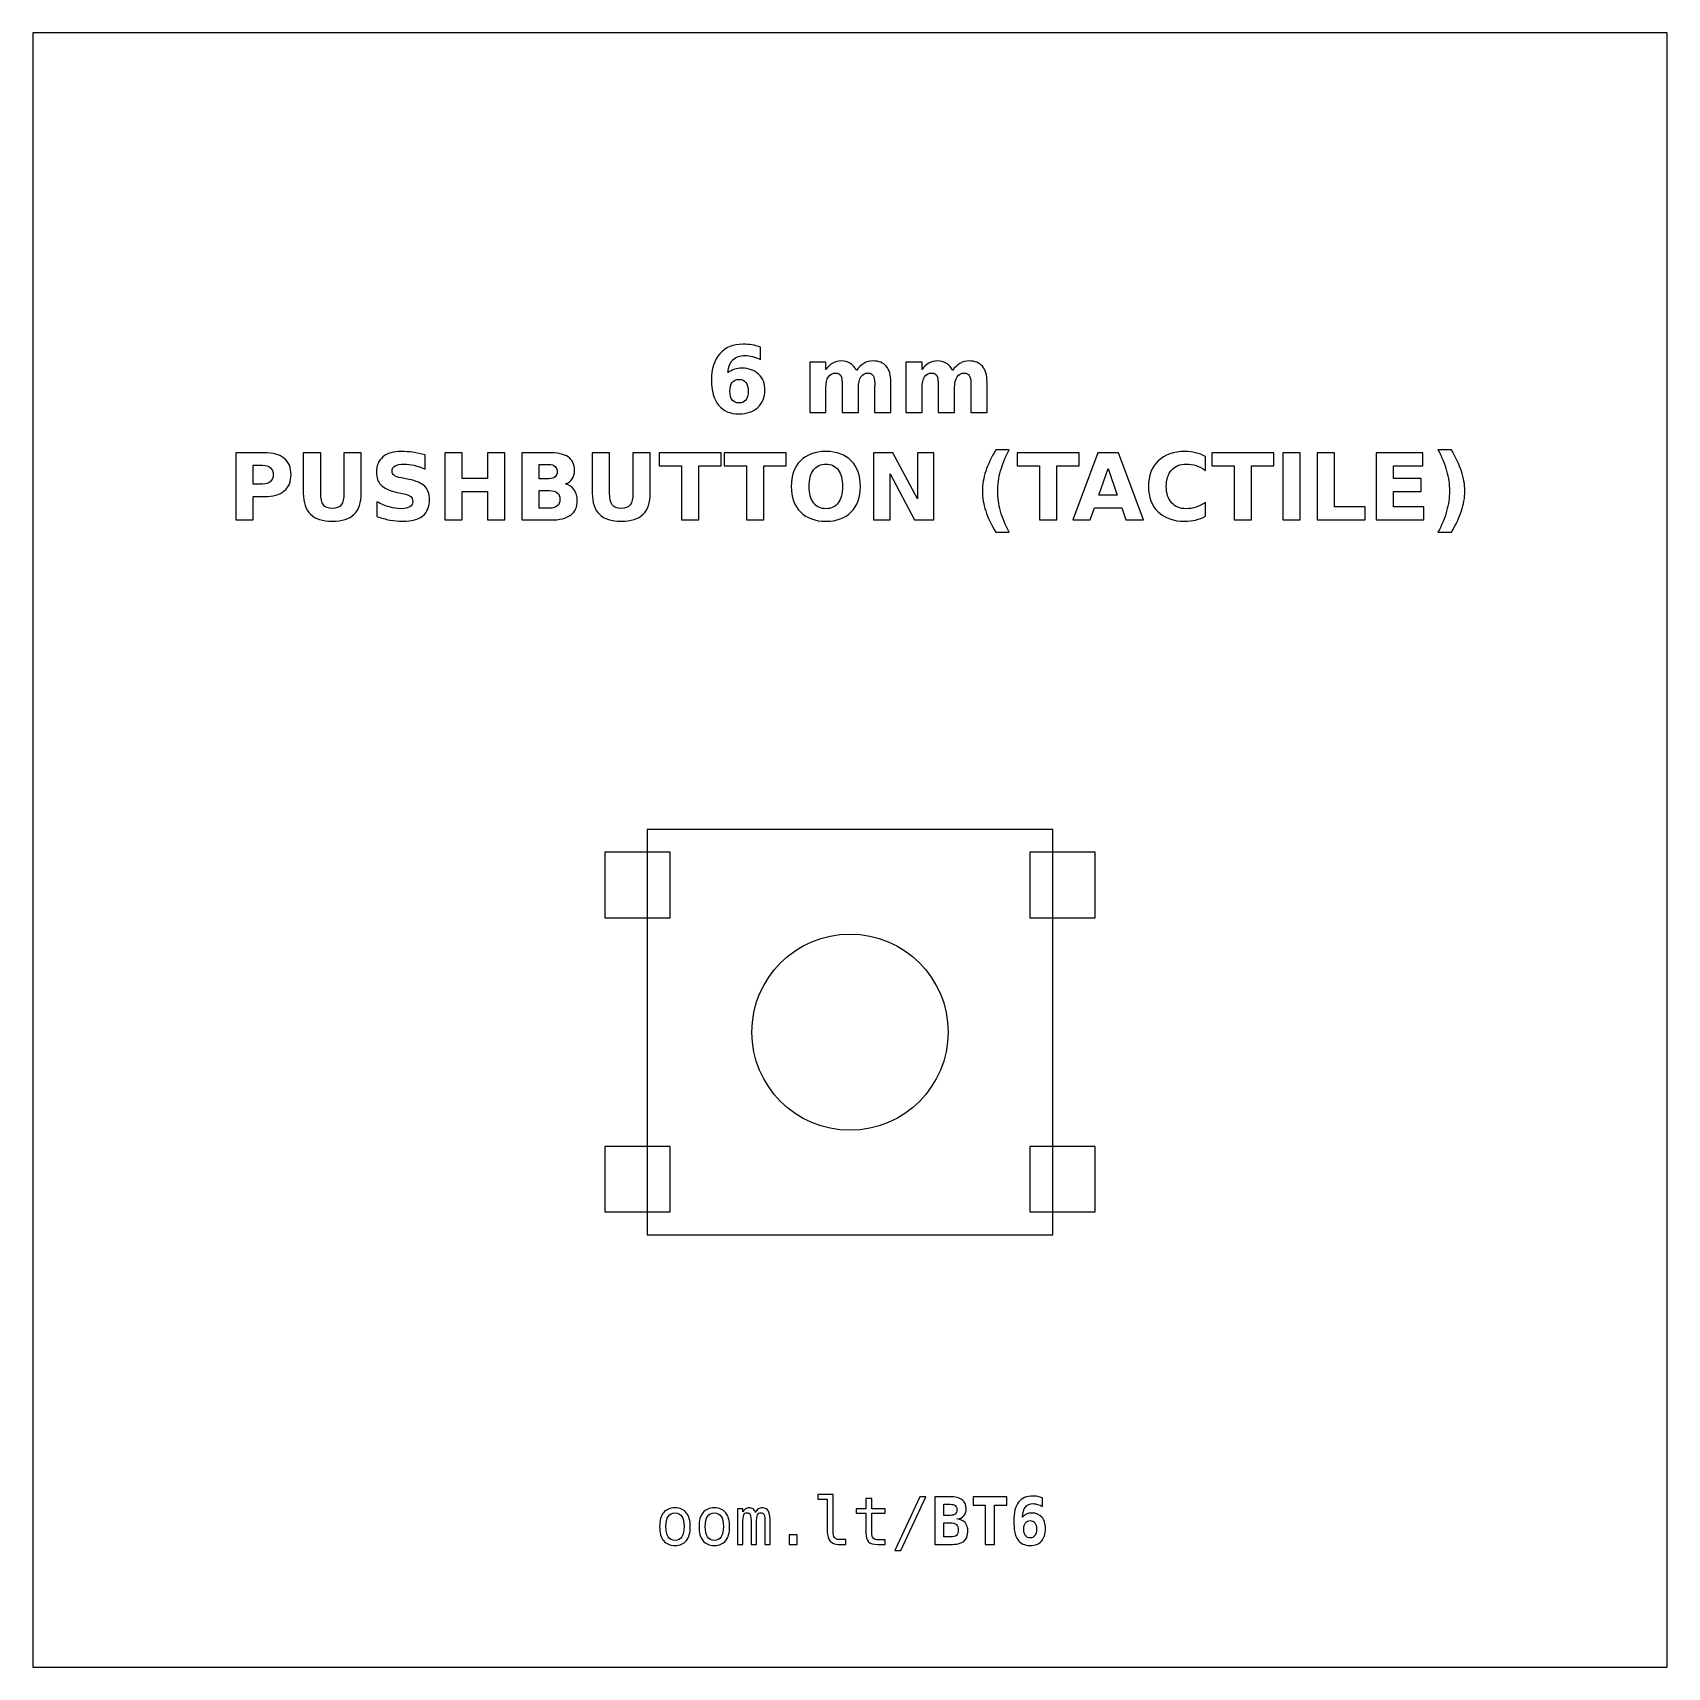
# Model space of a CAD drawing. Extents: x -117.5 to -92.5, y -161 to -136.
import ezdxf

# ---------------------------------------------------------------- set-up
doc = ezdxf.new("R2010")
doc.units = 0
doc.header["$MEASUREMENT"] = 0
doc.layers.add('LAYER_1', color=7, linetype='CONTINUOUS')

msp = doc.modelspace()

# ---------------------------------------------------------------- linework, layer by layer
at = {"layer": 'LAYER_1', "color": 7}
for points in [[(-117.5, -161), (-92.5, -161), (-92.5, -136), (-117.5, -136), (-117.5, -161)], [(-108.1, -154.3855), (-101.9, -154.3855), (-101.9, -148.1855), (-108.1, -148.1855), (-108.1, -154.3855)], [(-108.75, -149.5355), (-107.75, -149.5355), (-107.75, -148.5355), (-108.75, -148.5355), (-108.75, -149.5355)], [(-102.25, -149.5355), (-101.25, -149.5355), (-101.25, -148.5355), (-102.25, -148.5355), (-102.25, -149.5355)], [(-108.75, -154.0355), (-107.75, -154.0355), (-107.75, -153.0355), (-108.75, -153.0355), (-108.75, -154.0355)], [(-102.25, -154.0355), (-101.25, -154.0355), (-101.25, -153.0355), (-102.25, -153.0355), (-102.25, -154.0355)]]:
    msp.add_lwpolyline(points, close=True, dxfattribs=at)
msp.add_ellipse((-105, -151.2855), major_axis=(0, 1.5), ratio=1, dxfattribs=at)
at = {"layer": 'LAYER_1'}
for points, knots in [([(-106.3686, -140.8082), (-106.3686, -140.8082), (-106.3686, -140.9985), (-106.3686, -140.9985), (-106.3686, -140.9985), (-106.4123, -140.9778), (-106.4532, -140.9625), (-106.4918, -140.9526), (-106.4918, -140.9526), (-106.5304, -140.9427), (-106.5682, -140.9378), (-106.6049, -140.9378), (-106.6049, -140.9378), (-106.684, -140.9378), (-106.7453, -140.9597), (-106.7895, -141.0037), (-106.7895, -141.0037), (-106.8335, -141.0474), (-106.8594, -141.1125), (-106.8667, -141.1989), (-106.8667, -141.1989), (-106.8364, -141.1765), (-106.8034, -141.1596), (-106.7681, -141.1483), (-106.7681, -141.1483), (-106.7329, -141.137), (-106.6943, -141.1314), (-106.6524, -141.1314), (-106.6524, -141.1314), (-106.5473, -141.1314), (-106.4624, -141.1622), (-106.398, -141.2238), (-106.398, -141.2238), (-106.3333, -141.2852), (-106.3011, -141.3658), (-106.3011, -141.4656), (-106.3011, -141.4656), (-106.3011, -141.5759), (-106.3371, -141.6641), (-106.4093, -141.7306), (-106.4093, -141.7306), (-106.4812, -141.7969), (-106.5781, -141.8301), (-106.6992, -141.8301), (-106.6992, -141.8301), (-106.8328, -141.8301), (-106.9363, -141.7849), (-107.0097, -141.6946), (-107.0097, -141.6946), (-107.0828, -141.6045), (-107.1195, -141.4764), (-107.1195, -141.3106), (-107.1195, -141.3106), (-107.1195, -141.1408), (-107.0767, -141.0072), (-106.9911, -140.9101), (-106.9911, -140.9101), (-106.9053, -140.8129), (-106.7879, -140.7642), (-106.6386, -140.7642), (-106.6386, -140.7642), (-106.5913, -140.7642), (-106.5454, -140.768), (-106.5007, -140.7753), (-106.5007, -140.7753), (-106.4563, -140.7826), (-106.4123, -140.7936), (-106.3686, -140.8082)], [0, 0, 0, 0, 0.0588235, 0.0588235, 0.0588235, 0.0588235, 0.1176471, 0.1176471, 0.1176471, 0.1176471, 0.1764706, 0.1764706, 0.1764706, 0.1764706, 0.2352941, 0.2352941, 0.2352941, 0.2352941, 0.2941176, 0.2941176, 0.2941176, 0.2941176, 0.3529412, 0.3529412, 0.3529412, 0.3529412, 0.4117647, 0.4117647, 0.4117647, 0.4117647, 0.4705882, 0.4705882, 0.4705882, 0.4705882, 0.5294118, 0.5294118, 0.5294118, 0.5294118, 0.5882353, 0.5882353, 0.5882353, 0.5882353, 0.6470588, 0.6470588, 0.6470588, 0.6470588, 0.7058824, 0.7058824, 0.7058824, 0.7058824, 0.7647059, 0.7647059, 0.7647059, 0.7647059, 0.8235294, 0.8235294, 0.8235294, 0.8235294, 0.8823529, 0.8823529, 0.8823529, 0.8823529, 0.9411765, 0.9411765, 0.9411765, 0.9411765, 1, 1, 1, 1]), ([(-104.9001, -141.1666), (-104.8688, -141.1189), (-104.8319, -141.0824), (-104.7888, -141.0575), (-104.7888, -141.0575), (-104.7458, -141.0323), (-104.6988, -141.0199), (-104.6473, -141.0199), (-104.6473, -141.0199), (-104.5586, -141.0199), (-104.4911, -141.0472), (-104.4448, -141.102), (-104.4448, -141.102), (-104.3984, -141.1565), (-104.3751, -141.236), (-104.3751, -141.3402), (-104.3751, -141.3402), (-104.3751, -141.3402), (-104.3751, -141.8101), (-104.3751, -141.8101), (-104.3751, -141.8101), (-104.3751, -141.8101), (-104.6233, -141.8101), (-104.6233, -141.8101), (-104.6233, -141.8101), (-104.6233, -141.8101), (-104.6233, -141.4077), (-104.6233, -141.4077), (-104.6233, -141.4077), (-104.6228, -141.4018), (-104.6226, -141.3957), (-104.6223, -141.3891), (-104.6223, -141.3891), (-104.6221, -141.3828), (-104.6219, -141.3736), (-104.6219, -141.3616), (-104.6219, -141.3616), (-104.6219, -141.307), (-104.6298, -141.2673), (-104.6461, -141.2428), (-104.6461, -141.2428), (-104.6621, -141.2181), (-104.6879, -141.2059), (-104.7237, -141.2059), (-104.7237, -141.2059), (-104.7707, -141.2059), (-104.8067, -141.2252), (-104.8323, -141.2638), (-104.8323, -141.2638), (-104.8577, -141.3023), (-104.8709, -141.3581), (-104.8719, -141.4312), (-104.8719, -141.4312), (-104.8719, -141.4312), (-104.8719, -141.8101), (-104.8719, -141.8101), (-104.8719, -141.8101), (-104.8719, -141.8101), (-105.12, -141.8101), (-105.12, -141.8101), (-105.12, -141.8101), (-105.12, -141.8101), (-105.12, -141.4077), (-105.12, -141.4077), (-105.12, -141.4077), (-105.12, -141.3223), (-105.1273, -141.2673), (-105.1421, -141.2428), (-105.1421, -141.2428), (-105.1567, -141.2181), (-105.1828, -141.2059), (-105.2204, -141.2059), (-105.2204, -141.2059), (-105.2679, -141.2059), (-105.3044, -141.2254), (-105.33, -141.2642), (-105.33, -141.2642), (-105.3556, -141.303), (-105.3686, -141.3583), (-105.3686, -141.4305), (-105.3686, -141.4305), (-105.3686, -141.4305), (-105.3686, -141.8101), (-105.3686, -141.8101), (-105.3686, -141.8101), (-105.3686, -141.8101), (-105.6167, -141.8101), (-105.6167, -141.8101), (-105.6167, -141.8101), (-105.6167, -141.8101), (-105.6167, -141.0385), (-105.6167, -141.0385), (-105.6167, -141.0385), (-105.6167, -141.0385), (-105.3686, -141.0385), (-105.3686, -141.0385), (-105.3686, -141.0385), (-105.3686, -141.0385), (-105.3686, -141.1516), (-105.3686, -141.1516), (-105.3686, -141.1516), (-105.3382, -141.1078), (-105.3034, -141.0752), (-105.2641, -141.053), (-105.2641, -141.053), (-105.2249, -141.0309), (-105.1816, -141.0199), (-105.1343, -141.0199), (-105.1343, -141.0199), (-105.0812, -141.0199), (-105.0339, -141.0328), (-104.9932, -141.0585), (-104.9932, -141.0585), (-104.9523, -141.0843), (-104.9212, -141.1203), (-104.9001, -141.1666)], [0, 0, 0, 0, 0.0344828, 0.0344828, 0.0344828, 0.0344828, 0.0689655, 0.0689655, 0.0689655, 0.0689655, 0.1034483, 0.1034483, 0.1034483, 0.1034483, 0.137931, 0.137931, 0.137931, 0.137931, 0.1724138, 0.1724138, 0.1724138, 0.1724138, 0.2068966, 0.2068966, 0.2068966, 0.2068966, 0.2413793, 0.2413793, 0.2413793, 0.2413793, 0.2758621, 0.2758621, 0.2758621, 0.2758621, 0.3103448, 0.3103448, 0.3103448, 0.3103448, 0.3448276, 0.3448276, 0.3448276, 0.3448276, 0.3793103, 0.3793103, 0.3793103, 0.3793103, 0.4137931, 0.4137931, 0.4137931, 0.4137931, 0.4482759, 0.4482759, 0.4482759, 0.4482759, 0.4827586, 0.4827586, 0.4827586, 0.4827586, 0.5172414, 0.5172414, 0.5172414, 0.5172414, 0.5517241, 0.5517241, 0.5517241, 0.5517241, 0.5862069, 0.5862069, 0.5862069, 0.5862069, 0.6206897, 0.6206897, 0.6206897, 0.6206897, 0.6551724, 0.6551724, 0.6551724, 0.6551724, 0.6896552, 0.6896552, 0.6896552, 0.6896552, 0.7241379, 0.7241379, 0.7241379, 0.7241379, 0.7586207, 0.7586207, 0.7586207, 0.7586207, 0.7931034, 0.7931034, 0.7931034, 0.7931034, 0.8275862, 0.8275862, 0.8275862, 0.8275862, 0.862069, 0.862069, 0.862069, 0.862069, 0.8965517, 0.8965517, 0.8965517, 0.8965517, 0.9310345, 0.9310345, 0.9310345, 0.9310345, 0.9655172, 0.9655172, 0.9655172, 0.9655172, 1, 1, 1, 1]), ([(-103.4297, -141.1666), (-103.3984, -141.1189), (-103.3615, -141.0824), (-103.3184, -141.0575), (-103.3184, -141.0575), (-103.2754, -141.0323), (-103.2284, -141.0199), (-103.1769, -141.0199), (-103.1769, -141.0199), (-103.0882, -141.0199), (-103.0207, -141.0472), (-102.9744, -141.102), (-102.9744, -141.102), (-102.928, -141.1565), (-102.9047, -141.236), (-102.9047, -141.3402), (-102.9047, -141.3402), (-102.9047, -141.3402), (-102.9047, -141.8101), (-102.9047, -141.8101), (-102.9047, -141.8101), (-102.9047, -141.8101), (-103.1529, -141.8101), (-103.1529, -141.8101), (-103.1529, -141.8101), (-103.1529, -141.8101), (-103.1529, -141.4077), (-103.1529, -141.4077), (-103.1529, -141.4077), (-103.1524, -141.4018), (-103.1522, -141.3957), (-103.1519, -141.3891), (-103.1519, -141.3891), (-103.1517, -141.3828), (-103.1515, -141.3736), (-103.1515, -141.3616), (-103.1515, -141.3616), (-103.1515, -141.307), (-103.1594, -141.2673), (-103.1757, -141.2428), (-103.1757, -141.2428), (-103.1917, -141.2181), (-103.2175, -141.2059), (-103.2533, -141.2059), (-103.2533, -141.2059), (-103.3003, -141.2059), (-103.3363, -141.2252), (-103.3619, -141.2638), (-103.3619, -141.2638), (-103.3873, -141.3023), (-103.4005, -141.3581), (-103.4015, -141.4312), (-103.4015, -141.4312), (-103.4015, -141.4312), (-103.4015, -141.8101), (-103.4015, -141.8101), (-103.4015, -141.8101), (-103.4015, -141.8101), (-103.6496, -141.8101), (-103.6496, -141.8101), (-103.6496, -141.8101), (-103.6496, -141.8101), (-103.6496, -141.4077), (-103.6496, -141.4077), (-103.6496, -141.4077), (-103.6496, -141.3223), (-103.6569, -141.2673), (-103.6717, -141.2428), (-103.6717, -141.2428), (-103.6863, -141.2181), (-103.7124, -141.2059), (-103.75, -141.2059), (-103.75, -141.2059), (-103.7975, -141.2059), (-103.834, -141.2254), (-103.8596, -141.2642), (-103.8596, -141.2642), (-103.8852, -141.303), (-103.8982, -141.3583), (-103.8982, -141.4305), (-103.8982, -141.4305), (-103.8982, -141.4305), (-103.8982, -141.8101), (-103.8982, -141.8101), (-103.8982, -141.8101), (-103.8982, -141.8101), (-104.1463, -141.8101), (-104.1463, -141.8101), (-104.1463, -141.8101), (-104.1463, -141.8101), (-104.1463, -141.0385), (-104.1463, -141.0385), (-104.1463, -141.0385), (-104.1463, -141.0385), (-103.8982, -141.0385), (-103.8982, -141.0385), (-103.8982, -141.0385), (-103.8982, -141.0385), (-103.8982, -141.1516), (-103.8982, -141.1516), (-103.8982, -141.1516), (-103.8678, -141.1078), (-103.833, -141.0752), (-103.7937, -141.053), (-103.7937, -141.053), (-103.7545, -141.0309), (-103.7112, -141.0199), (-103.6639, -141.0199), (-103.6639, -141.0199), (-103.6108, -141.0199), (-103.5635, -141.0328), (-103.5228, -141.0585), (-103.5228, -141.0585), (-103.4819, -141.0843), (-103.4508, -141.1203), (-103.4297, -141.1666)], [0, 0, 0, 0, 0.0344828, 0.0344828, 0.0344828, 0.0344828, 0.0689655, 0.0689655, 0.0689655, 0.0689655, 0.1034483, 0.1034483, 0.1034483, 0.1034483, 0.137931, 0.137931, 0.137931, 0.137931, 0.1724138, 0.1724138, 0.1724138, 0.1724138, 0.2068966, 0.2068966, 0.2068966, 0.2068966, 0.2413793, 0.2413793, 0.2413793, 0.2413793, 0.2758621, 0.2758621, 0.2758621, 0.2758621, 0.3103448, 0.3103448, 0.3103448, 0.3103448, 0.3448276, 0.3448276, 0.3448276, 0.3448276, 0.3793103, 0.3793103, 0.3793103, 0.3793103, 0.4137931, 0.4137931, 0.4137931, 0.4137931, 0.4482759, 0.4482759, 0.4482759, 0.4482759, 0.4827586, 0.4827586, 0.4827586, 0.4827586, 0.5172414, 0.5172414, 0.5172414, 0.5172414, 0.5517241, 0.5517241, 0.5517241, 0.5517241, 0.5862069, 0.5862069, 0.5862069, 0.5862069, 0.6206897, 0.6206897, 0.6206897, 0.6206897, 0.6551724, 0.6551724, 0.6551724, 0.6551724, 0.6896552, 0.6896552, 0.6896552, 0.6896552, 0.7241379, 0.7241379, 0.7241379, 0.7241379, 0.7586207, 0.7586207, 0.7586207, 0.7586207, 0.7931034, 0.7931034, 0.7931034, 0.7931034, 0.8275862, 0.8275862, 0.8275862, 0.8275862, 0.862069, 0.862069, 0.862069, 0.862069, 0.8965517, 0.8965517, 0.8965517, 0.8965517, 0.9310345, 0.9310345, 0.9310345, 0.9310345, 0.9655172, 0.9655172, 0.9655172, 0.9655172, 1, 1, 1, 1]), ([(-106.6964, -141.3023), (-106.743, -141.3023), (-106.7778, -141.3174), (-106.8008, -141.3475), (-106.8008, -141.3475), (-106.8241, -141.3776), (-106.8356, -141.4228), (-106.8356, -141.4827), (-106.8356, -141.4827), (-106.8356, -141.5429), (-106.8241, -141.5881), (-106.8008, -141.6182), (-106.8008, -141.6182), (-106.7778, -141.6483), (-106.743, -141.6633), (-106.6964, -141.6633), (-106.6964, -141.6633), (-106.6496, -141.6633), (-106.6146, -141.6483), (-106.5915, -141.6182), (-106.5915, -141.6182), (-106.5682, -141.5881), (-106.5567, -141.5429), (-106.5567, -141.4827), (-106.5567, -141.4827), (-106.5567, -141.4228), (-106.5682, -141.3776), (-106.5915, -141.3475), (-106.5915, -141.3475), (-106.6146, -141.3174), (-106.6496, -141.3023), (-106.6964, -141.3023)], [0, 0, 0, 0, 0.125, 0.125, 0.125, 0.125, 0.25, 0.25, 0.25, 0.25, 0.375, 0.375, 0.375, 0.375, 0.5, 0.5, 0.5, 0.5, 0.625, 0.625, 0.625, 0.625, 0.75, 0.75, 0.75, 0.75, 0.875, 0.875, 0.875, 0.875, 1, 1, 1, 1]), ([(-114.3949, -142.4239), (-114.3949, -142.4239), (-113.9547, -142.4239), (-113.9547, -142.4239), (-113.9547, -142.4239), (-113.8237, -142.4239), (-113.7232, -142.4531), (-113.6531, -142.5112), (-113.6531, -142.5112), (-113.5831, -142.5693), (-113.548, -142.652), (-113.548, -142.7595), (-113.548, -142.7595), (-113.548, -142.8672), (-113.5831, -142.9502), (-113.6531, -143.0083), (-113.6531, -143.0083), (-113.7232, -143.0664), (-113.8237, -143.0956), (-113.9547, -143.0956), (-113.9547, -143.0956), (-113.9547, -143.0956), (-114.1296, -143.0956), (-114.1296, -143.0956), (-114.1296, -143.0956), (-114.1296, -143.0956), (-114.1296, -143.4526), (-114.1296, -143.4526), (-114.1296, -143.4526), (-114.1296, -143.4526), (-114.3949, -143.4526), (-114.3949, -143.4526), (-114.3949, -143.4526), (-114.3949, -143.4526), (-114.3949, -142.4239), (-114.3949, -142.4239)], [0, 0, 0, 0, 0.1111111, 0.1111111, 0.1111111, 0.1111111, 0.2222222, 0.2222222, 0.2222222, 0.2222222, 0.3333333, 0.3333333, 0.3333333, 0.3333333, 0.4444444, 0.4444444, 0.4444444, 0.4444444, 0.5555556, 0.5555556, 0.5555556, 0.5555556, 0.6666667, 0.6666667, 0.6666667, 0.6666667, 0.7777778, 0.7777778, 0.7777778, 0.7777778, 0.8888889, 0.8888889, 0.8888889, 0.8888889, 1, 1, 1, 1]), ([(-113.3608, -142.4239), (-113.3608, -142.4239), (-113.0955, -142.4239), (-113.0955, -142.4239), (-113.0955, -142.4239), (-113.0955, -142.4239), (-113.0955, -143.0406), (-113.0955, -143.0406), (-113.0955, -143.0406), (-113.0955, -143.1255), (-113.0817, -143.1864), (-113.0539, -143.2228), (-113.0539, -143.2228), (-113.0261, -143.2593), (-112.9808, -143.2776), (-112.9177, -143.2776), (-112.9177, -143.2776), (-112.8542, -143.2776), (-112.8086, -143.2593), (-112.7809, -143.2228), (-112.7809, -143.2228), (-112.7531, -143.1864), (-112.7392, -143.1255), (-112.7392, -143.0406), (-112.7392, -143.0406), (-112.7392, -143.0406), (-112.7392, -142.4239), (-112.7392, -142.4239), (-112.7392, -142.4239), (-112.7392, -142.4239), (-112.4739, -142.4239), (-112.4739, -142.4239), (-112.4739, -142.4239), (-112.4739, -142.4239), (-112.4739, -143.0406), (-112.4739, -143.0406), (-112.4739, -143.0406), (-112.4739, -143.1861), (-112.5104, -143.2946), (-112.5835, -143.3658), (-112.5835, -143.3658), (-112.6564, -143.4371), (-112.7679, -143.4726), (-112.9177, -143.4726), (-112.9177, -143.4726), (-113.0671, -143.4726), (-113.1783, -143.4371), (-113.2512, -143.3658), (-113.2512, -143.3658), (-113.3244, -143.2946), (-113.3608, -143.1861), (-113.3608, -143.0406), (-113.3608, -143.0406), (-113.3608, -143.0406), (-113.3608, -142.4239), (-113.3608, -142.4239)], [0, 0, 0, 0, 0.0714286, 0.0714286, 0.0714286, 0.0714286, 0.1428571, 0.1428571, 0.1428571, 0.1428571, 0.2142857, 0.2142857, 0.2142857, 0.2142857, 0.2857143, 0.2857143, 0.2857143, 0.2857143, 0.3571429, 0.3571429, 0.3571429, 0.3571429, 0.4285714, 0.4285714, 0.4285714, 0.4285714, 0.5, 0.5, 0.5, 0.5, 0.5714286, 0.5714286, 0.5714286, 0.5714286, 0.6428571, 0.6428571, 0.6428571, 0.6428571, 0.7142857, 0.7142857, 0.7142857, 0.7142857, 0.7857143, 0.7857143, 0.7857143, 0.7857143, 0.8571429, 0.8571429, 0.8571429, 0.8571429, 0.9285714, 0.9285714, 0.9285714, 0.9285714, 1, 1, 1, 1]), ([(-111.4991, -142.4564), (-111.4991, -142.4564), (-111.4991, -142.6739), (-111.4991, -142.6739), (-111.4991, -142.6739), (-111.5556, -142.6487), (-111.6108, -142.6297), (-111.6644, -142.6168), (-111.6644, -142.6168), (-111.7183, -142.6038), (-111.7691, -142.5975), (-111.8168, -142.5975), (-111.8168, -142.5975), (-111.8801, -142.5975), (-111.9271, -142.6062), (-111.9575, -142.6236), (-111.9575, -142.6236), (-111.9878, -142.6412), (-112.0029, -142.6683), (-112.0029, -142.705), (-112.0029, -142.705), (-112.0029, -142.7325), (-111.9928, -142.7541), (-111.9723, -142.7694), (-111.9723, -142.7694), (-111.9518, -142.7847), (-111.9147, -142.7981), (-111.8608, -142.8091), (-111.8608, -142.8091), (-111.8608, -142.8091), (-111.7479, -142.8317), (-111.7479, -142.8317), (-111.7479, -142.8317), (-111.6334, -142.8548), (-111.5523, -142.8896), (-111.5041, -142.9366), (-111.5041, -142.9366), (-111.4558, -142.9834), (-111.4316, -143.05), (-111.4316, -143.1363), (-111.4316, -143.1363), (-111.4316, -143.2499), (-111.4652, -143.3343), (-111.5325, -143.3896), (-111.5325, -143.3896), (-111.5998, -143.4448), (-111.7025, -143.4726), (-111.8408, -143.4726), (-111.8408, -143.4726), (-111.9062, -143.4726), (-111.9716, -143.4665), (-112.0372, -143.454), (-112.0372, -143.454), (-112.1028, -143.4415), (-112.1687, -143.4232), (-112.2343, -143.399), (-112.2343, -143.399), (-112.2343, -143.399), (-112.2343, -143.1751), (-112.2343, -143.1751), (-112.2343, -143.1751), (-112.1687, -143.2099), (-112.1052, -143.2362), (-112.0438, -143.2539), (-112.0438, -143.2539), (-111.9824, -143.2715), (-111.9234, -143.2804), (-111.8665, -143.2804), (-111.8665, -143.2804), (-111.8086, -143.2804), (-111.7642, -143.2708), (-111.7334, -143.2515), (-111.7334, -143.2515), (-111.7025, -143.2322), (-111.6873, -143.2047), (-111.6873, -143.1687), (-111.6873, -143.1687), (-111.6873, -143.1367), (-111.6976, -143.1118), (-111.7185, -143.0944), (-111.7185, -143.0944), (-111.7395, -143.077), (-111.7811, -143.0613), (-111.8437, -143.0476), (-111.8437, -143.0476), (-111.8437, -143.0476), (-111.9464, -143.0248), (-111.9464, -143.0248), (-111.9464, -143.0248), (-112.0492, -143.0027), (-112.1245, -142.9677), (-112.172, -142.9194), (-112.172, -142.9194), (-112.2195, -142.8712), (-112.2432, -142.8061), (-112.2432, -142.7245), (-112.2432, -142.7245), (-112.2432, -142.6219), (-112.2101, -142.5431), (-112.144, -142.4881), (-112.144, -142.4881), (-112.0779, -142.4328), (-111.9829, -142.4053), (-111.8587, -142.4053), (-111.8587, -142.4053), (-111.8023, -142.4053), (-111.7442, -142.4096), (-111.6844, -142.418), (-111.6844, -142.418), (-111.6247, -142.4265), (-111.5629, -142.4392), (-111.4991, -142.4564)], [0, 0, 0, 0, 0.0357143, 0.0357143, 0.0357143, 0.0357143, 0.0714286, 0.0714286, 0.0714286, 0.0714286, 0.1071429, 0.1071429, 0.1071429, 0.1071429, 0.1428571, 0.1428571, 0.1428571, 0.1428571, 0.1785714, 0.1785714, 0.1785714, 0.1785714, 0.2142857, 0.2142857, 0.2142857, 0.2142857, 0.25, 0.25, 0.25, 0.25, 0.2857143, 0.2857143, 0.2857143, 0.2857143, 0.3214286, 0.3214286, 0.3214286, 0.3214286, 0.3571429, 0.3571429, 0.3571429, 0.3571429, 0.3928571, 0.3928571, 0.3928571, 0.3928571, 0.4285714, 0.4285714, 0.4285714, 0.4285714, 0.4642857, 0.4642857, 0.4642857, 0.4642857, 0.5, 0.5, 0.5, 0.5, 0.5357143, 0.5357143, 0.5357143, 0.5357143, 0.5714286, 0.5714286, 0.5714286, 0.5714286, 0.6071429, 0.6071429, 0.6071429, 0.6071429, 0.6428571, 0.6428571, 0.6428571, 0.6428571, 0.6785714, 0.6785714, 0.6785714, 0.6785714, 0.7142857, 0.7142857, 0.7142857, 0.7142857, 0.75, 0.75, 0.75, 0.75, 0.7857143, 0.7857143, 0.7857143, 0.7857143, 0.8214286, 0.8214286, 0.8214286, 0.8214286, 0.8571429, 0.8571429, 0.8571429, 0.8571429, 0.8928571, 0.8928571, 0.8928571, 0.8928571, 0.9285714, 0.9285714, 0.9285714, 0.9285714, 0.9642857, 0.9642857, 0.9642857, 0.9642857, 1, 1, 1, 1]), ([(-111.1988, -142.4239), (-111.1988, -142.4239), (-110.9335, -142.4239), (-110.9335, -142.4239), (-110.9335, -142.4239), (-110.9335, -142.4239), (-110.9335, -142.816), (-110.9335, -142.816), (-110.9335, -142.816), (-110.9335, -142.816), (-110.5422, -142.816), (-110.5422, -142.816), (-110.5422, -142.816), (-110.5422, -142.816), (-110.5422, -142.4239), (-110.5422, -142.4239), (-110.5422, -142.4239), (-110.5422, -142.4239), (-110.2769, -142.4239), (-110.2769, -142.4239), (-110.2769, -142.4239), (-110.2769, -142.4239), (-110.2769, -143.4526), (-110.2769, -143.4526), (-110.2769, -143.4526), (-110.2769, -143.4526), (-110.5422, -143.4526), (-110.5422, -143.4526), (-110.5422, -143.4526), (-110.5422, -143.4526), (-110.5422, -143.0166), (-110.5422, -143.0166), (-110.5422, -143.0166), (-110.5422, -143.0166), (-110.9335, -143.0166), (-110.9335, -143.0166), (-110.9335, -143.0166), (-110.9335, -143.0166), (-110.9335, -143.4526), (-110.9335, -143.4526), (-110.9335, -143.4526), (-110.9335, -143.4526), (-111.1988, -143.4526), (-111.1988, -143.4526), (-111.1988, -143.4526), (-111.1988, -143.4526), (-111.1988, -142.4239), (-111.1988, -142.4239)], [0, 0, 0, 0, 0.0833333, 0.0833333, 0.0833333, 0.0833333, 0.1666667, 0.1666667, 0.1666667, 0.1666667, 0.25, 0.25, 0.25, 0.25, 0.3333333, 0.3333333, 0.3333333, 0.3333333, 0.4166667, 0.4166667, 0.4166667, 0.4166667, 0.5, 0.5, 0.5, 0.5, 0.5833333, 0.5833333, 0.5833333, 0.5833333, 0.6666667, 0.6666667, 0.6666667, 0.6666667, 0.75, 0.75, 0.75, 0.75, 0.8333333, 0.8333333, 0.8333333, 0.8333333, 0.9166667, 0.9166667, 0.9166667, 0.9166667, 1, 1, 1, 1]), ([(-109.3502, -142.902), (-109.2933, -142.9185), (-109.2491, -142.9491), (-109.2178, -142.9938), (-109.2178, -142.9938), (-109.1865, -143.0382), (-109.171, -143.093), (-109.171, -143.1577), (-109.171, -143.1577), (-109.171, -143.2569), (-109.2047, -143.3308), (-109.2717, -143.3795), (-109.2717, -143.3795), (-109.3387, -143.4281), (-109.4408, -143.4526), (-109.5777, -143.4526), (-109.5777, -143.4526), (-109.5777, -143.4526), (-110.0179, -143.4526), (-110.0179, -143.4526), (-110.0179, -143.4526), (-110.0179, -143.4526), (-110.0179, -142.4239), (-110.0179, -142.4239), (-110.0179, -142.4239), (-110.0179, -142.4239), (-109.6197, -142.4239), (-109.6197, -142.4239), (-109.6197, -142.4239), (-109.4768, -142.4239), (-109.3733, -142.4455), (-109.3093, -142.4886), (-109.3093, -142.4886), (-109.2451, -142.5319), (-109.2131, -142.601), (-109.2131, -142.696), (-109.2131, -142.696), (-109.2131, -142.7461), (-109.2249, -142.7887), (-109.2482, -142.824), (-109.2482, -142.824), (-109.2717, -142.859), (-109.3055, -142.8851), (-109.3502, -142.902)], [0, 0, 0, 0, 0.0909091, 0.0909091, 0.0909091, 0.0909091, 0.1818182, 0.1818182, 0.1818182, 0.1818182, 0.2727273, 0.2727273, 0.2727273, 0.2727273, 0.3636364, 0.3636364, 0.3636364, 0.3636364, 0.4545455, 0.4545455, 0.4545455, 0.4545455, 0.5454545, 0.5454545, 0.5454545, 0.5454545, 0.6363636, 0.6363636, 0.6363636, 0.6363636, 0.7272727, 0.7272727, 0.7272727, 0.7272727, 0.8181818, 0.8181818, 0.8181818, 0.8181818, 0.9090909, 0.9090909, 0.9090909, 0.9090909, 1, 1, 1, 1]), ([(-108.9424, -142.4239), (-108.9424, -142.4239), (-108.6771, -142.4239), (-108.6771, -142.4239), (-108.6771, -142.4239), (-108.6771, -142.4239), (-108.6771, -143.0406), (-108.6771, -143.0406), (-108.6771, -143.0406), (-108.6771, -143.1255), (-108.6633, -143.1864), (-108.6355, -143.2228), (-108.6355, -143.2228), (-108.6077, -143.2593), (-108.5624, -143.2776), (-108.4993, -143.2776), (-108.4993, -143.2776), (-108.4358, -143.2776), (-108.3902, -143.2593), (-108.3625, -143.2228), (-108.3625, -143.2228), (-108.3347, -143.1864), (-108.3208, -143.1255), (-108.3208, -143.0406), (-108.3208, -143.0406), (-108.3208, -143.0406), (-108.3208, -142.4239), (-108.3208, -142.4239), (-108.3208, -142.4239), (-108.3208, -142.4239), (-108.0555, -142.4239), (-108.0555, -142.4239), (-108.0555, -142.4239), (-108.0555, -142.4239), (-108.0555, -143.0406), (-108.0555, -143.0406), (-108.0555, -143.0406), (-108.0555, -143.1861), (-108.092, -143.2946), (-108.1651, -143.3658), (-108.1651, -143.3658), (-108.238, -143.4371), (-108.3495, -143.4726), (-108.4993, -143.4726), (-108.4993, -143.4726), (-108.6487, -143.4726), (-108.7599, -143.4371), (-108.8328, -143.3658), (-108.8328, -143.3658), (-108.906, -143.2946), (-108.9424, -143.1861), (-108.9424, -143.0406), (-108.9424, -143.0406), (-108.9424, -143.0406), (-108.9424, -142.4239), (-108.9424, -142.4239)], [0, 0, 0, 0, 0.0714286, 0.0714286, 0.0714286, 0.0714286, 0.1428571, 0.1428571, 0.1428571, 0.1428571, 0.2142857, 0.2142857, 0.2142857, 0.2142857, 0.2857143, 0.2857143, 0.2857143, 0.2857143, 0.3571429, 0.3571429, 0.3571429, 0.3571429, 0.4285714, 0.4285714, 0.4285714, 0.4285714, 0.5, 0.5, 0.5, 0.5, 0.5714286, 0.5714286, 0.5714286, 0.5714286, 0.6428571, 0.6428571, 0.6428571, 0.6428571, 0.7142857, 0.7142857, 0.7142857, 0.7142857, 0.7857143, 0.7857143, 0.7857143, 0.7857143, 0.8571429, 0.8571429, 0.8571429, 0.8571429, 0.9285714, 0.9285714, 0.9285714, 0.9285714, 1, 1, 1, 1]), ([(-107.9194, -142.4239), (-107.9194, -142.4239), (-106.9714, -142.4239), (-106.9714, -142.4239), (-106.9714, -142.4239), (-106.9714, -142.4239), (-106.9714, -142.6245), (-106.9714, -142.6245), (-106.9714, -142.6245), (-106.9714, -142.6245), (-107.3124, -142.6245), (-107.3124, -142.6245), (-107.3124, -142.6245), (-107.3124, -142.6245), (-107.3124, -143.4526), (-107.3124, -143.4526), (-107.3124, -143.4526), (-107.3124, -143.4526), (-107.5777, -143.4526), (-107.5777, -143.4526), (-107.5777, -143.4526), (-107.5777, -143.4526), (-107.5777, -142.6245), (-107.5777, -142.6245), (-107.5777, -142.6245), (-107.5777, -142.6245), (-107.9194, -142.6245), (-107.9194, -142.6245), (-107.9194, -142.6245), (-107.9194, -142.6245), (-107.9194, -142.4239), (-107.9194, -142.4239)], [0, 0, 0, 0, 0.125, 0.125, 0.125, 0.125, 0.25, 0.25, 0.25, 0.25, 0.375, 0.375, 0.375, 0.375, 0.5, 0.5, 0.5, 0.5, 0.625, 0.625, 0.625, 0.625, 0.75, 0.75, 0.75, 0.75, 0.875, 0.875, 0.875, 0.875, 1, 1, 1, 1]), ([(-106.9243, -142.4239), (-106.9243, -142.4239), (-105.9763, -142.4239), (-105.9763, -142.4239), (-105.9763, -142.4239), (-105.9763, -142.4239), (-105.9763, -142.6245), (-105.9763, -142.6245), (-105.9763, -142.6245), (-105.9763, -142.6245), (-106.3173, -142.6245), (-106.3173, -142.6245), (-106.3173, -142.6245), (-106.3173, -142.6245), (-106.3173, -143.4526), (-106.3173, -143.4526), (-106.3173, -143.4526), (-106.3173, -143.4526), (-106.5826, -143.4526), (-106.5826, -143.4526), (-106.5826, -143.4526), (-106.5826, -143.4526), (-106.5826, -142.6245), (-106.5826, -142.6245), (-106.5826, -142.6245), (-106.5826, -142.6245), (-106.9243, -142.6245), (-106.9243, -142.6245), (-106.9243, -142.6245), (-106.9243, -142.6245), (-106.9243, -142.4239), (-106.9243, -142.4239)], [0, 0, 0, 0, 0.125, 0.125, 0.125, 0.125, 0.25, 0.25, 0.25, 0.25, 0.375, 0.375, 0.375, 0.375, 0.5, 0.5, 0.5, 0.5, 0.625, 0.625, 0.625, 0.625, 0.75, 0.75, 0.75, 0.75, 0.875, 0.875, 0.875, 0.875, 1, 1, 1, 1]), ([(-105.369, -142.4053), (-105.2037, -142.4053), (-105.0741, -142.4526), (-104.9805, -142.5474), (-104.9805, -142.5474), (-104.8867, -142.6419), (-104.8399, -142.7724), (-104.8399, -142.9392), (-104.8399, -142.9392), (-104.8399, -143.1055), (-104.8867, -143.236), (-104.9805, -143.3305), (-104.9805, -143.3305), (-105.0741, -143.4253), (-105.2037, -143.4726), (-105.369, -143.4726), (-105.369, -143.4726), (-105.5339, -143.4726), (-105.6632, -143.4253), (-105.7573, -143.3305), (-105.7573, -143.3305), (-105.8511, -143.236), (-105.8982, -143.1055), (-105.8982, -142.9392), (-105.8982, -142.9392), (-105.8982, -142.7724), (-105.8511, -142.6419), (-105.7573, -142.5474), (-105.7573, -142.5474), (-105.6632, -142.4526), (-105.5339, -142.4053), (-105.369, -142.4053)], [0, 0, 0, 0, 0.125, 0.125, 0.125, 0.125, 0.25, 0.25, 0.25, 0.25, 0.375, 0.375, 0.375, 0.375, 0.5, 0.5, 0.5, 0.5, 0.625, 0.625, 0.625, 0.625, 0.75, 0.75, 0.75, 0.75, 0.875, 0.875, 0.875, 0.875, 1, 1, 1, 1]), ([(-104.6392, -142.4239), (-104.6392, -142.4239), (-104.3429, -142.4239), (-104.3429, -142.4239), (-104.3429, -142.4239), (-104.3429, -142.4239), (-103.9687, -143.1295), (-103.9687, -143.1295), (-103.9687, -143.1295), (-103.9687, -143.1295), (-103.9687, -142.4239), (-103.9687, -142.4239), (-103.9687, -142.4239), (-103.9687, -142.4239), (-103.7173, -142.4239), (-103.7173, -142.4239), (-103.7173, -142.4239), (-103.7173, -142.4239), (-103.7173, -143.4526), (-103.7173, -143.4526), (-103.7173, -143.4526), (-103.7173, -143.4526), (-104.0136, -143.4526), (-104.0136, -143.4526), (-104.0136, -143.4526), (-104.0136, -143.4526), (-104.3878, -142.747), (-104.3878, -142.747), (-104.3878, -142.747), (-104.3878, -142.747), (-104.3878, -143.4526), (-104.3878, -143.4526), (-104.3878, -143.4526), (-104.3878, -143.4526), (-104.6392, -143.4526), (-104.6392, -143.4526), (-104.6392, -143.4526), (-104.6392, -143.4526), (-104.6392, -142.4239), (-104.6392, -142.4239)], [0, 0, 0, 0, 0.1, 0.1, 0.1, 0.1, 0.2, 0.2, 0.2, 0.2, 0.3, 0.3, 0.3, 0.3, 0.4, 0.4, 0.4, 0.4, 0.5, 0.5, 0.5, 0.5, 0.6, 0.6, 0.6, 0.6, 0.7, 0.7, 0.7, 0.7, 0.8, 0.8, 0.8, 0.8, 0.9, 0.9, 0.9, 0.9, 1, 1, 1, 1]), ([(-102.5646, -143.6386), (-102.5646, -143.6386), (-102.7692, -143.6386), (-102.7692, -143.6386), (-102.7692, -143.6386), (-102.8395, -143.5253), (-102.8915, -143.4173), (-102.9249, -143.315), (-102.9249, -143.315), (-102.9585, -143.2129), (-102.9752, -143.1116), (-102.9752, -143.0109), (-102.9752, -143.0109), (-102.9752, -142.9103), (-102.9583, -142.8084), (-102.9247, -142.7054), (-102.9247, -142.7054), (-102.8908, -142.6022), (-102.8391, -142.4945), (-102.7692, -142.3818), (-102.7692, -142.3818), (-102.7692, -142.3818), (-102.5646, -142.3818), (-102.5646, -142.3818), (-102.5646, -142.3818), (-102.6234, -142.4907), (-102.6674, -142.5972), (-102.6968, -142.7012), (-102.6968, -142.7012), (-102.7262, -142.8051), (-102.741, -142.9079), (-102.741, -143.0095), (-102.741, -143.0095), (-102.741, -143.1111), (-102.7264, -143.2139), (-102.6973, -143.3183), (-102.6973, -143.3183), (-102.6681, -143.4225), (-102.6239, -143.5293), (-102.5646, -143.6386)], [0, 0, 0, 0, 0.1, 0.1, 0.1, 0.1, 0.2, 0.2, 0.2, 0.2, 0.3, 0.3, 0.3, 0.3, 0.4, 0.4, 0.4, 0.4, 0.5, 0.5, 0.5, 0.5, 0.6, 0.6, 0.6, 0.6, 0.7, 0.7, 0.7, 0.7, 0.8, 0.8, 0.8, 0.8, 0.9, 0.9, 0.9, 0.9, 1, 1, 1, 1]), ([(-102.4449, -142.4239), (-102.4449, -142.4239), (-101.4969, -142.4239), (-101.4969, -142.4239), (-101.4969, -142.4239), (-101.4969, -142.4239), (-101.4969, -142.6245), (-101.4969, -142.6245), (-101.4969, -142.6245), (-101.4969, -142.6245), (-101.8379, -142.6245), (-101.8379, -142.6245), (-101.8379, -142.6245), (-101.8379, -142.6245), (-101.8379, -143.4526), (-101.8379, -143.4526), (-101.8379, -143.4526), (-101.8379, -143.4526), (-102.1032, -143.4526), (-102.1032, -143.4526), (-102.1032, -143.4526), (-102.1032, -143.4526), (-102.1032, -142.6245), (-102.1032, -142.6245), (-102.1032, -142.6245), (-102.1032, -142.6245), (-102.4449, -142.6245), (-102.4449, -142.6245), (-102.4449, -142.6245), (-102.4449, -142.6245), (-102.4449, -142.4239), (-102.4449, -142.4239)], [0, 0, 0, 0, 0.125, 0.125, 0.125, 0.125, 0.25, 0.25, 0.25, 0.25, 0.375, 0.375, 0.375, 0.375, 0.5, 0.5, 0.5, 0.5, 0.625, 0.625, 0.625, 0.625, 0.75, 0.75, 0.75, 0.75, 0.875, 0.875, 0.875, 0.875, 1, 1, 1, 1]), ([(-100.8449, -143.2654), (-100.8449, -143.2654), (-101.2598, -143.2654), (-101.2598, -143.2654), (-101.2598, -143.2654), (-101.2598, -143.2654), (-101.3252, -143.4526), (-101.3252, -143.4526), (-101.3252, -143.4526), (-101.3252, -143.4526), (-101.5919, -143.4526), (-101.5919, -143.4526), (-101.5919, -143.4526), (-101.5919, -143.4526), (-101.2109, -142.4239), (-101.2109, -142.4239), (-101.2109, -142.4239), (-101.2109, -142.4239), (-100.8946, -142.4239), (-100.8946, -142.4239), (-100.8946, -142.4239), (-100.8946, -142.4239), (-100.5136, -143.4526), (-100.5136, -143.4526), (-100.5136, -143.4526), (-100.5136, -143.4526), (-100.7803, -143.4526), (-100.7803, -143.4526), (-100.7803, -143.4526), (-100.7803, -143.4526), (-100.8449, -143.2654), (-100.8449, -143.2654)], [0, 0, 0, 0, 0.125, 0.125, 0.125, 0.125, 0.25, 0.25, 0.25, 0.25, 0.375, 0.375, 0.375, 0.375, 0.5, 0.5, 0.5, 0.5, 0.625, 0.625, 0.625, 0.625, 0.75, 0.75, 0.75, 0.75, 0.875, 0.875, 0.875, 0.875, 1, 1, 1, 1]), ([(-99.5611, -143.3962), (-99.6097, -143.4213), (-99.6605, -143.4404), (-99.7135, -143.4533), (-99.7135, -143.4533), (-99.7661, -143.4662), (-99.8214, -143.4726), (-99.8788, -143.4726), (-99.8788, -143.4726), (-100.05, -143.4726), (-100.1857, -143.4246), (-100.2859, -143.3289), (-100.2859, -143.3289), (-100.3861, -143.2332), (-100.4362, -143.1034), (-100.4362, -142.9392), (-100.4362, -142.9392), (-100.4362, -142.7748), (-100.3861, -142.6447), (-100.2859, -142.549), (-100.2859, -142.549), (-100.1857, -142.4533), (-100.05, -142.4053), (-99.8788, -142.4053), (-99.8788, -142.4053), (-99.8214, -142.4053), (-99.7661, -142.4117), (-99.7135, -142.4246), (-99.7135, -142.4246), (-99.6605, -142.4375), (-99.6097, -142.4566), (-99.5611, -142.4818), (-99.5611, -142.4818), (-99.5611, -142.4818), (-99.5611, -142.6946), (-99.5611, -142.6946), (-99.5611, -142.6946), (-99.6102, -142.661), (-99.6587, -142.6365), (-99.7064, -142.621), (-99.7064, -142.621), (-99.7541, -142.6052), (-99.8045, -142.5975), (-99.8574, -142.5975), (-99.8574, -142.5975), (-99.9519, -142.5975), (-100.0265, -142.6278), (-100.0806, -142.6885), (-100.0806, -142.6885), (-100.1349, -142.7492), (-100.162, -142.8327), (-100.162, -142.9392), (-100.162, -142.9392), (-100.162, -143.0455), (-100.1349, -143.1288), (-100.0806, -143.1894), (-100.0806, -143.1894), (-100.0265, -143.2501), (-99.9519, -143.2804), (-99.8574, -143.2804), (-99.8574, -143.2804), (-99.8045, -143.2804), (-99.7541, -143.2727), (-99.7064, -143.2569), (-99.7064, -143.2569), (-99.6587, -143.2414), (-99.6102, -143.2169), (-99.5611, -143.1833), (-99.5611, -143.1833), (-99.5611, -143.1833), (-99.5611, -143.3962), (-99.5611, -143.3962)], [0, 0, 0, 0, 0.0555556, 0.0555556, 0.0555556, 0.0555556, 0.1111111, 0.1111111, 0.1111111, 0.1111111, 0.1666667, 0.1666667, 0.1666667, 0.1666667, 0.2222222, 0.2222222, 0.2222222, 0.2222222, 0.2777778, 0.2777778, 0.2777778, 0.2777778, 0.3333333, 0.3333333, 0.3333333, 0.3333333, 0.3888889, 0.3888889, 0.3888889, 0.3888889, 0.4444444, 0.4444444, 0.4444444, 0.4444444, 0.5, 0.5, 0.5, 0.5, 0.5555556, 0.5555556, 0.5555556, 0.5555556, 0.6111111, 0.6111111, 0.6111111, 0.6111111, 0.6666667, 0.6666667, 0.6666667, 0.6666667, 0.7222222, 0.7222222, 0.7222222, 0.7222222, 0.7777778, 0.7777778, 0.7777778, 0.7777778, 0.8333333, 0.8333333, 0.8333333, 0.8333333, 0.8888889, 0.8888889, 0.8888889, 0.8888889, 0.9444444, 0.9444444, 0.9444444, 0.9444444, 1, 1, 1, 1]), ([(-99.4642, -142.4239), (-99.4642, -142.4239), (-98.5162, -142.4239), (-98.5162, -142.4239), (-98.5162, -142.4239), (-98.5162, -142.4239), (-98.5162, -142.6245), (-98.5162, -142.6245), (-98.5162, -142.6245), (-98.5162, -142.6245), (-98.8572, -142.6245), (-98.8572, -142.6245), (-98.8572, -142.6245), (-98.8572, -142.6245), (-98.8572, -143.4526), (-98.8572, -143.4526), (-98.8572, -143.4526), (-98.8572, -143.4526), (-99.1225, -143.4526), (-99.1225, -143.4526), (-99.1225, -143.4526), (-99.1225, -143.4526), (-99.1225, -142.6245), (-99.1225, -142.6245), (-99.1225, -142.6245), (-99.1225, -142.6245), (-99.4642, -142.6245), (-99.4642, -142.6245), (-99.4642, -142.6245), (-99.4642, -142.6245), (-99.4642, -142.4239), (-99.4642, -142.4239)], [0, 0, 0, 0, 0.125, 0.125, 0.125, 0.125, 0.25, 0.25, 0.25, 0.25, 0.375, 0.375, 0.375, 0.375, 0.5, 0.5, 0.5, 0.5, 0.625, 0.625, 0.625, 0.625, 0.75, 0.75, 0.75, 0.75, 0.875, 0.875, 0.875, 0.875, 1, 1, 1, 1]), ([(-98.3788, -142.4239), (-98.3788, -142.4239), (-98.1135, -142.4239), (-98.1135, -142.4239), (-98.1135, -142.4239), (-98.1135, -142.4239), (-98.1135, -143.4526), (-98.1135, -143.4526), (-98.1135, -143.4526), (-98.1135, -143.4526), (-98.3788, -143.4526), (-98.3788, -143.4526), (-98.3788, -143.4526), (-98.3788, -143.4526), (-98.3788, -142.4239), (-98.3788, -142.4239)], [0, 0, 0, 0, 0.25, 0.25, 0.25, 0.25, 0.5, 0.5, 0.5, 0.5, 0.75, 0.75, 0.75, 0.75, 1, 1, 1, 1]), ([(-97.8539, -142.4239), (-97.8539, -142.4239), (-97.5886, -142.4239), (-97.5886, -142.4239), (-97.5886, -142.4239), (-97.5886, -142.4239), (-97.5886, -143.252), (-97.5886, -143.252), (-97.5886, -143.252), (-97.5886, -143.252), (-97.123, -143.252), (-97.123, -143.252), (-97.123, -143.252), (-97.123, -143.252), (-97.123, -143.4526), (-97.123, -143.4526), (-97.123, -143.4526), (-97.123, -143.4526), (-97.8539, -143.4526), (-97.8539, -143.4526), (-97.8539, -143.4526), (-97.8539, -143.4526), (-97.8539, -142.4239), (-97.8539, -142.4239)], [0, 0, 0, 0, 0.1666667, 0.1666667, 0.1666667, 0.1666667, 0.3333333, 0.3333333, 0.3333333, 0.3333333, 0.5, 0.5, 0.5, 0.5, 0.6666667, 0.6666667, 0.6666667, 0.6666667, 0.8333333, 0.8333333, 0.8333333, 0.8333333, 1, 1, 1, 1]), ([(-96.9548, -142.4239), (-96.9548, -142.4239), (-96.2389, -142.4239), (-96.2389, -142.4239), (-96.2389, -142.4239), (-96.2389, -142.4239), (-96.2389, -142.6245), (-96.2389, -142.6245), (-96.2389, -142.6245), (-96.2389, -142.6245), (-96.6895, -142.6245), (-96.6895, -142.6245), (-96.6895, -142.6245), (-96.6895, -142.6245), (-96.6895, -142.816), (-96.6895, -142.816), (-96.6895, -142.816), (-96.6895, -142.816), (-96.266, -142.816), (-96.266, -142.816), (-96.266, -142.816), (-96.266, -142.816), (-96.266, -143.0166), (-96.266, -143.0166), (-96.266, -143.0166), (-96.266, -143.0166), (-96.6895, -143.0166), (-96.6895, -143.0166), (-96.6895, -143.0166), (-96.6895, -143.0166), (-96.6895, -143.252), (-96.6895, -143.252), (-96.6895, -143.252), (-96.6895, -143.252), (-96.2239, -143.252), (-96.2239, -143.252), (-96.2239, -143.252), (-96.2239, -143.252), (-96.2239, -143.4526), (-96.2239, -143.4526), (-96.2239, -143.4526), (-96.2239, -143.4526), (-96.9548, -143.4526), (-96.9548, -143.4526), (-96.9548, -143.4526), (-96.9548, -143.4526), (-96.9548, -142.4239), (-96.9548, -142.4239)], [0, 0, 0, 0, 0.0833333, 0.0833333, 0.0833333, 0.0833333, 0.1666667, 0.1666667, 0.1666667, 0.1666667, 0.25, 0.25, 0.25, 0.25, 0.3333333, 0.3333333, 0.3333333, 0.3333333, 0.4166667, 0.4166667, 0.4166667, 0.4166667, 0.5, 0.5, 0.5, 0.5, 0.5833333, 0.5833333, 0.5833333, 0.5833333, 0.6666667, 0.6666667, 0.6666667, 0.6666667, 0.75, 0.75, 0.75, 0.75, 0.8333333, 0.8333333, 0.8333333, 0.8333333, 0.9166667, 0.9166667, 0.9166667, 0.9166667, 1, 1, 1, 1]), ([(-96.0075, -143.6386), (-95.9487, -143.5293), (-95.9045, -143.4225), (-95.8751, -143.3183), (-95.8751, -143.3183), (-95.8457, -143.2139), (-95.8311, -143.1111), (-95.8311, -143.0095), (-95.8311, -143.0095), (-95.8311, -142.9079), (-95.8457, -142.8051), (-95.8751, -142.7012), (-95.8751, -142.7012), (-95.9045, -142.5972), (-95.9487, -142.4907), (-96.0075, -142.3818), (-96.0075, -142.3818), (-96.0075, -142.3818), (-95.8029, -142.3818), (-95.8029, -142.3818), (-95.8029, -142.3818), (-95.7331, -142.4945), (-95.6813, -142.6022), (-95.6474, -142.7054), (-95.6474, -142.7054), (-95.6138, -142.8084), (-95.5969, -142.9103), (-95.5969, -143.0109), (-95.5969, -143.0109), (-95.5969, -143.1116), (-95.6136, -143.2129), (-95.6472, -143.315), (-95.6472, -143.315), (-95.6806, -143.4173), (-95.7326, -143.5253), (-95.8029, -143.6386), (-95.8029, -143.6386), (-95.8029, -143.6386), (-96.0075, -143.6386), (-96.0075, -143.6386)], [0, 0, 0, 0, 0.1, 0.1, 0.1, 0.1, 0.2, 0.2, 0.2, 0.2, 0.3, 0.3, 0.3, 0.3, 0.4, 0.4, 0.4, 0.4, 0.5, 0.5, 0.5, 0.5, 0.6, 0.6, 0.6, 0.6, 0.7, 0.7, 0.7, 0.7, 0.8, 0.8, 0.8, 0.8, 0.9, 0.9, 0.9, 0.9, 1, 1, 1, 1]), ([(-114.1296, -142.6161), (-114.1296, -142.6161), (-114.1296, -142.9034), (-114.1296, -142.9034), (-114.1296, -142.9034), (-114.1296, -142.9034), (-113.9829, -142.9034), (-113.9829, -142.9034), (-113.9829, -142.9034), (-113.9314, -142.9034), (-113.8916, -142.891), (-113.8636, -142.8658), (-113.8636, -142.8658), (-113.8356, -142.8409), (-113.8215, -142.8054), (-113.8215, -142.7595), (-113.8215, -142.7595), (-113.8215, -142.7134), (-113.8356, -142.6781), (-113.8636, -142.6532), (-113.8636, -142.6532), (-113.8916, -142.6285), (-113.9314, -142.6161), (-113.9829, -142.6161), (-113.9829, -142.6161), (-113.9829, -142.6161), (-114.1296, -142.6161), (-114.1296, -142.6161)], [0, 0, 0, 0, 0.1428571, 0.1428571, 0.1428571, 0.1428571, 0.2857143, 0.2857143, 0.2857143, 0.2857143, 0.4285714, 0.4285714, 0.4285714, 0.4285714, 0.5714286, 0.5714286, 0.5714286, 0.5714286, 0.7142857, 0.7142857, 0.7142857, 0.7142857, 0.8571429, 0.8571429, 0.8571429, 0.8571429, 1, 1, 1, 1]), ([(-109.6059, -142.8221), (-109.564, -142.8221), (-109.5323, -142.8129), (-109.5109, -142.7946), (-109.5109, -142.7946), (-109.4892, -142.7762), (-109.4784, -142.7492), (-109.4784, -142.7132), (-109.4784, -142.7132), (-109.4784, -142.6779), (-109.4892, -142.6511), (-109.5109, -142.6325), (-109.5109, -142.6325), (-109.5323, -142.6139), (-109.564, -142.6045), (-109.6059, -142.6045), (-109.6059, -142.6045), (-109.6059, -142.6045), (-109.7526, -142.6045), (-109.7526, -142.6045), (-109.7526, -142.6045), (-109.7526, -142.6045), (-109.7526, -142.8221), (-109.7526, -142.8221), (-109.7526, -142.8221), (-109.7526, -142.8221), (-109.6059, -142.8221), (-109.6059, -142.8221)], [0, 0, 0, 0, 0.1428571, 0.1428571, 0.1428571, 0.1428571, 0.2857143, 0.2857143, 0.2857143, 0.2857143, 0.4285714, 0.4285714, 0.4285714, 0.4285714, 0.5714286, 0.5714286, 0.5714286, 0.5714286, 0.7142857, 0.7142857, 0.7142857, 0.7142857, 0.8571429, 0.8571429, 0.8571429, 0.8571429, 1, 1, 1, 1]), ([(-105.369, -142.5975), (-105.4499, -142.5975), (-105.5125, -142.6273), (-105.5572, -142.6871), (-105.5572, -142.6871), (-105.6016, -142.7468), (-105.624, -142.8308), (-105.624, -142.9392), (-105.624, -142.9392), (-105.624, -143.0474), (-105.6016, -143.1311), (-105.5572, -143.1908), (-105.5572, -143.1908), (-105.5125, -143.2506), (-105.4499, -143.2804), (-105.369, -143.2804), (-105.369, -143.2804), (-105.2876, -143.2804), (-105.2249, -143.2506), (-105.1802, -143.1908), (-105.1802, -143.1908), (-105.1357, -143.1311), (-105.1134, -143.0474), (-105.1134, -142.9392), (-105.1134, -142.9392), (-105.1134, -142.8308), (-105.1357, -142.7468), (-105.1802, -142.6871), (-105.1802, -142.6871), (-105.2249, -142.6273), (-105.2876, -142.5975), (-105.369, -142.5975)], [0, 0, 0, 0, 0.125, 0.125, 0.125, 0.125, 0.25, 0.25, 0.25, 0.25, 0.375, 0.375, 0.375, 0.375, 0.5, 0.5, 0.5, 0.5, 0.625, 0.625, 0.625, 0.625, 0.75, 0.75, 0.75, 0.75, 0.875, 0.875, 0.875, 0.875, 1, 1, 1, 1]), ([(-101.1937, -143.0744), (-101.1937, -143.0744), (-100.9117, -143.0744), (-100.9117, -143.0744), (-100.9117, -143.0744), (-100.9117, -143.0744), (-101.0524, -142.6652), (-101.0524, -142.6652), (-101.0524, -142.6652), (-101.0524, -142.6652), (-101.1937, -143.0744), (-101.1937, -143.0744)], [0, 0, 0, 0, 0.3333333, 0.3333333, 0.3333333, 0.3333333, 0.6666667, 0.6666667, 0.6666667, 0.6666667, 1, 1, 1, 1]), ([(-109.5969, -143.272), (-109.5435, -143.272), (-109.5036, -143.2607), (-109.4765, -143.2383), (-109.4765, -143.2383), (-109.4497, -143.2158), (-109.4363, -143.1817), (-109.4363, -143.1363), (-109.4363, -143.1363), (-109.4363, -143.0918), (-109.4497, -143.0584), (-109.4763, -143.0361), (-109.4763, -143.0361), (-109.5029, -143.0137), (-109.5431, -143.0027), (-109.5969, -143.0027), (-109.5969, -143.0027), (-109.5969, -143.0027), (-109.7526, -143.0027), (-109.7526, -143.0027), (-109.7526, -143.0027), (-109.7526, -143.0027), (-109.7526, -143.272), (-109.7526, -143.272), (-109.7526, -143.272), (-109.7526, -143.272), (-109.5969, -143.272), (-109.5969, -143.272)], [0, 0, 0, 0, 0.1428571, 0.1428571, 0.1428571, 0.1428571, 0.2857143, 0.2857143, 0.2857143, 0.2857143, 0.4285714, 0.4285714, 0.4285714, 0.4285714, 0.5714286, 0.5714286, 0.5714286, 0.5714286, 0.7142857, 0.7142857, 0.7142857, 0.7142857, 0.8571429, 0.8571429, 0.8571429, 0.8571429, 1, 1, 1, 1]), ([(-105.2577, -158.9235), (-105.2577, -158.9639), (-105.2503, -158.9942), (-105.2355, -159.0147), (-105.2355, -159.0147), (-105.2207, -159.0352), (-105.1988, -159.0455), (-105.1698, -159.0455), (-105.1698, -159.0455), (-105.1698, -159.0455), (-105.0648, -159.0455), (-105.0648, -159.0455), (-105.0648, -159.0455), (-105.0648, -159.0455), (-105.0648, -159.1217), (-105.0648, -159.1217), (-105.0648, -159.1217), (-105.0648, -159.1217), (-105.1785, -159.1217), (-105.1785, -159.1217), (-105.1785, -159.1217), (-105.2323, -159.1217), (-105.2738, -159.1044), (-105.3033, -159.0699), (-105.3033, -159.0699), (-105.3328, -159.0354), (-105.3475, -158.9865), (-105.3475, -158.9235), (-105.3475, -158.9235), (-105.3475, -158.9235), (-105.3475, -158.4268), (-105.3475, -158.4268), (-105.3475, -158.4268), (-105.3475, -158.4268), (-105.4915, -158.4268), (-105.4915, -158.4268), (-105.4915, -158.4268), (-105.4915, -158.4268), (-105.4915, -158.3565), (-105.4915, -158.3565), (-105.4915, -158.3565), (-105.4915, -158.3565), (-105.2577, -158.3565), (-105.2577, -158.3565), (-105.2577, -158.3565), (-105.2577, -158.3565), (-105.2577, -158.9235), (-105.2577, -158.9235)], [0, 0, 0, 0, 0.0833333, 0.0833333, 0.0833333, 0.0833333, 0.1666667, 0.1666667, 0.1666667, 0.1666667, 0.25, 0.25, 0.25, 0.25, 0.3333333, 0.3333333, 0.3333333, 0.3333333, 0.4166667, 0.4166667, 0.4166667, 0.4166667, 0.5, 0.5, 0.5, 0.5, 0.5833333, 0.5833333, 0.5833333, 0.5833333, 0.6666667, 0.6666667, 0.6666667, 0.6666667, 0.75, 0.75, 0.75, 0.75, 0.8333333, 0.8333333, 0.8333333, 0.8333333, 0.9166667, 0.9166667, 0.9166667, 0.9166667, 1, 1, 1, 1]), ([(-104.6677, -158.4195), (-104.6677, -158.4195), (-104.6677, -158.5748), (-104.6677, -158.5748), (-104.6677, -158.5748), (-104.6677, -158.5748), (-104.4635, -158.5748), (-104.4635, -158.5748), (-104.4635, -158.5748), (-104.4635, -158.5748), (-104.4635, -158.6447), (-104.4635, -158.6447), (-104.4635, -158.6447), (-104.4635, -158.6447), (-104.6677, -158.6447), (-104.6677, -158.6447), (-104.6677, -158.6447), (-104.6677, -158.6447), (-104.6677, -158.9415), (-104.6677, -158.9415), (-104.6677, -158.9415), (-104.6677, -158.9819), (-104.6601, -159.01), (-104.6447, -159.0259), (-104.6447, -159.0259), (-104.6294, -159.0419), (-104.6027, -159.0499), (-104.5647, -159.0499), (-104.5647, -159.0499), (-104.5647, -159.0499), (-104.4635, -159.0499), (-104.4635, -159.0499), (-104.4635, -159.0499), (-104.4635, -159.0499), (-104.4635, -159.1217), (-104.4635, -159.1217), (-104.4635, -159.1217), (-104.4635, -159.1217), (-104.5734, -159.1217), (-104.5734, -159.1217), (-104.5734, -159.1217), (-104.6409, -159.1217), (-104.6884, -159.1082), (-104.7161, -159.0812), (-104.7161, -159.0812), (-104.7437, -159.0542), (-104.7576, -159.0075), (-104.7576, -158.9415), (-104.7576, -158.9415), (-104.7576, -158.9415), (-104.7576, -158.6447), (-104.7576, -158.6447), (-104.7576, -158.6447), (-104.7576, -158.6447), (-104.9036, -158.6447), (-104.9036, -158.6447), (-104.9036, -158.6447), (-104.9036, -158.6447), (-104.9036, -158.5748), (-104.9036, -158.5748), (-104.9036, -158.5748), (-104.9036, -158.5748), (-104.7576, -158.5748), (-104.7576, -158.5748), (-104.7576, -158.5748), (-104.7576, -158.5748), (-104.7576, -158.4195), (-104.7576, -158.4195), (-104.7576, -158.4195), (-104.7576, -158.4195), (-104.6677, -158.4195), (-104.6677, -158.4195)], [0, 0, 0, 0, 0.0555556, 0.0555556, 0.0555556, 0.0555556, 0.1111111, 0.1111111, 0.1111111, 0.1111111, 0.1666667, 0.1666667, 0.1666667, 0.1666667, 0.2222222, 0.2222222, 0.2222222, 0.2222222, 0.2777778, 0.2777778, 0.2777778, 0.2777778, 0.3333333, 0.3333333, 0.3333333, 0.3333333, 0.3888889, 0.3888889, 0.3888889, 0.3888889, 0.4444444, 0.4444444, 0.4444444, 0.4444444, 0.5, 0.5, 0.5, 0.5, 0.5555556, 0.5555556, 0.5555556, 0.5555556, 0.6111111, 0.6111111, 0.6111111, 0.6111111, 0.6666667, 0.6666667, 0.6666667, 0.6666667, 0.7222222, 0.7222222, 0.7222222, 0.7222222, 0.7777778, 0.7777778, 0.7777778, 0.7777778, 0.8333333, 0.8333333, 0.8333333, 0.8333333, 0.8888889, 0.8888889, 0.8888889, 0.8888889, 0.9444444, 0.9444444, 0.9444444, 0.9444444, 1, 1, 1, 1]), ([(-103.9313, -158.3926), (-103.9313, -158.3926), (-103.8384, -158.3926), (-103.8384, -158.3926), (-103.8384, -158.3926), (-103.8384, -158.3926), (-104.2223, -159.2145), (-104.2223, -159.2145), (-104.2223, -159.2145), (-104.2223, -159.2145), (-104.3157, -159.2145), (-104.3157, -159.2145), (-104.3157, -159.2145), (-104.3157, -159.2145), (-103.9313, -158.3926), (-103.9313, -158.3926)], [0, 0, 0, 0, 0.25, 0.25, 0.25, 0.25, 0.5, 0.5, 0.5, 0.5, 0.75, 0.75, 0.75, 0.75, 1, 1, 1, 1]), ([(-103.7024, -158.3916), (-103.7024, -158.3916), (-103.4675, -158.3916), (-103.4675, -158.3916), (-103.4675, -158.3916), (-103.3864, -158.3916), (-103.3255, -158.407), (-103.2847, -158.4378), (-103.2847, -158.4378), (-103.2438, -158.4685), (-103.2233, -158.5145), (-103.2233, -158.5756), (-103.2233, -158.5756), (-103.2233, -158.6227), (-103.2353, -158.6592), (-103.2595, -158.6855), (-103.2595, -158.6855), (-103.2835, -158.712), (-103.3189, -158.7272), (-103.3654, -158.7315), (-103.3654, -158.7315), (-103.3097, -158.737), (-103.2679, -158.7557), (-103.2397, -158.7877), (-103.2397, -158.7877), (-103.2115, -158.8195), (-103.1975, -158.8642), (-103.1975, -158.9215), (-103.1975, -158.9215), (-103.1975, -158.9919), (-103.2187, -159.0427), (-103.261, -159.0744), (-103.261, -159.0744), (-103.3034, -159.1059), (-103.3722, -159.1217), (-103.4675, -159.1217), (-103.4675, -159.1217), (-103.4675, -159.1217), (-103.7024, -159.1217), (-103.7024, -159.1217), (-103.7024, -159.1217), (-103.7024, -159.1217), (-103.7024, -158.3916), (-103.7024, -158.3916)], [0, 0, 0, 0, 0.0909091, 0.0909091, 0.0909091, 0.0909091, 0.1818182, 0.1818182, 0.1818182, 0.1818182, 0.2727273, 0.2727273, 0.2727273, 0.2727273, 0.3636364, 0.3636364, 0.3636364, 0.3636364, 0.4545455, 0.4545455, 0.4545455, 0.4545455, 0.5454545, 0.5454545, 0.5454545, 0.5454545, 0.6363636, 0.6363636, 0.6363636, 0.6363636, 0.7272727, 0.7272727, 0.7272727, 0.7272727, 0.8181818, 0.8181818, 0.8181818, 0.8181818, 0.9090909, 0.9090909, 0.9090909, 0.9090909, 1, 1, 1, 1]), ([(-102.7883, -159.1217), (-102.7883, -159.1217), (-102.9323, -159.1217), (-102.9323, -159.1217), (-102.9323, -159.1217), (-102.9323, -159.1217), (-102.9323, -158.5186), (-102.9323, -158.5186), (-102.9323, -158.5186), (-102.9323, -158.5186), (-103.1173, -158.5186), (-103.1173, -158.5186), (-103.1173, -158.5186), (-103.1173, -158.5186), (-103.1173, -158.3926), (-103.1173, -158.3926), (-103.1173, -158.3926), (-103.1173, -158.3926), (-102.6032, -158.3926), (-102.6032, -158.3926), (-102.6032, -158.3926), (-102.6032, -158.3926), (-102.6032, -158.5186), (-102.6032, -158.5186), (-102.6032, -158.5186), (-102.6032, -158.5186), (-102.7883, -158.5186), (-102.7883, -158.5186), (-102.7883, -158.5186), (-102.7883, -158.5186), (-102.7883, -159.1217), (-102.7883, -159.1217)], [0, 0, 0, 0, 0.125, 0.125, 0.125, 0.125, 0.25, 0.25, 0.25, 0.25, 0.375, 0.375, 0.375, 0.375, 0.5, 0.5, 0.5, 0.5, 0.625, 0.625, 0.625, 0.625, 0.75, 0.75, 0.75, 0.75, 0.875, 0.875, 0.875, 0.875, 1, 1, 1, 1]), ([(-102.0563, -158.4098), (-102.0563, -158.4098), (-102.0563, -158.5406), (-102.0563, -158.5406), (-102.0563, -158.5406), (-102.082, -158.526), (-102.1067, -158.515), (-102.1303, -158.5076), (-102.1303, -158.5076), (-102.1538, -158.5003), (-102.1765, -158.4966), (-102.1983, -158.4966), (-102.1983, -158.4966), (-102.2503, -158.4966), (-102.29, -158.5141), (-102.3172, -158.5491), (-102.3172, -158.5491), (-102.3443, -158.5841), (-102.3585, -158.6358), (-102.3598, -158.7042), (-102.3598, -158.7042), (-102.3445, -158.683), (-102.325, -158.6672), (-102.3013, -158.6565), (-102.3013, -158.6565), (-102.2775, -158.646), (-102.2495, -158.6407), (-102.2173, -158.6407), (-102.2173, -158.6407), (-102.1515, -158.6407), (-102.1008, -158.6615), (-102.065, -158.703), (-102.065, -158.703), (-102.0291, -158.7445), (-102.0113, -158.8033), (-102.0113, -158.8795), (-102.0113, -158.8795), (-102.0113, -158.9612), (-102.0315, -159.0245), (-102.0717, -159.0695), (-102.0717, -159.0695), (-102.1118, -159.1144), (-102.1683, -159.1369), (-102.2413, -159.1369), (-102.2413, -159.1369), (-102.3302, -159.1369), (-102.3947, -159.107), (-102.4349, -159.0475), (-102.4349, -159.0475), (-102.475, -158.9879), (-102.4952, -158.8917), (-102.4952, -158.7588), (-102.4952, -158.7588), (-102.4952, -158.6327), (-102.4707, -158.538), (-102.4215, -158.475), (-102.4215, -158.475), (-102.3723, -158.412), (-102.2987, -158.3805), (-102.2003, -158.3805), (-102.2003, -158.3805), (-102.1775, -158.3805), (-102.154, -158.383), (-102.1298, -158.3878), (-102.1298, -158.3878), (-102.1055, -158.3926), (-102.081, -158.4), (-102.0563, -158.4098)], [0, 0, 0, 0, 0.0588235, 0.0588235, 0.0588235, 0.0588235, 0.1176471, 0.1176471, 0.1176471, 0.1176471, 0.1764706, 0.1764706, 0.1764706, 0.1764706, 0.2352941, 0.2352941, 0.2352941, 0.2352941, 0.2941176, 0.2941176, 0.2941176, 0.2941176, 0.3529412, 0.3529412, 0.3529412, 0.3529412, 0.4117647, 0.4117647, 0.4117647, 0.4117647, 0.4705882, 0.4705882, 0.4705882, 0.4705882, 0.5294118, 0.5294118, 0.5294118, 0.5294118, 0.5882353, 0.5882353, 0.5882353, 0.5882353, 0.6470588, 0.6470588, 0.6470588, 0.6470588, 0.7058824, 0.7058824, 0.7058824, 0.7058824, 0.7647059, 0.7647059, 0.7647059, 0.7647059, 0.8235294, 0.8235294, 0.8235294, 0.8235294, 0.8823529, 0.8823529, 0.8823529, 0.8823529, 0.9411765, 0.9411765, 0.9411765, 0.9411765, 1, 1, 1, 1]), ([(-107.6772, -158.5616), (-107.6014, -158.5616), (-107.5434, -158.5861), (-107.5032, -158.6353), (-107.5032, -158.6353), (-107.463, -158.6845), (-107.4429, -158.7557), (-107.4429, -158.8487), (-107.4429, -158.8487), (-107.4429, -158.9422), (-107.4629, -159.0134), (-107.5029, -159.0624), (-107.5029, -159.0624), (-107.5431, -159.1114), (-107.6011, -159.1359), (-107.6772, -159.1359), (-107.6772, -159.1359), (-107.7532, -159.1359), (-107.8111, -159.1114), (-107.8513, -159.0624), (-107.8513, -159.0624), (-107.8913, -159.0134), (-107.9113, -158.9422), (-107.9113, -158.8487), (-107.9113, -158.8487), (-107.9113, -158.7557), (-107.8913, -158.6845), (-107.8513, -158.6353), (-107.8513, -158.6353), (-107.8111, -158.5861), (-107.7532, -158.5616), (-107.6772, -158.5616)], [0, 0, 0, 0, 0.125, 0.125, 0.125, 0.125, 0.25, 0.25, 0.25, 0.25, 0.375, 0.375, 0.375, 0.375, 0.5, 0.5, 0.5, 0.5, 0.625, 0.625, 0.625, 0.625, 0.75, 0.75, 0.75, 0.75, 0.875, 0.875, 0.875, 0.875, 1, 1, 1, 1]), ([(-107.6772, -158.6378), (-107.7229, -158.6378), (-107.7574, -158.6555), (-107.7809, -158.691), (-107.7809, -158.691), (-107.8044, -158.7265), (-107.8161, -158.7792), (-107.8161, -158.8487), (-107.8161, -158.8487), (-107.8161, -158.918), (-107.8044, -158.9705), (-107.7809, -159.0062), (-107.7809, -159.0062), (-107.7574, -159.0419), (-107.7229, -159.0597), (-107.6772, -159.0597), (-107.6772, -159.0597), (-107.6314, -159.0597), (-107.5967, -159.0419), (-107.5732, -159.0062), (-107.5732, -159.0062), (-107.5497, -158.9705), (-107.5381, -158.918), (-107.5381, -158.8487), (-107.5381, -158.8487), (-107.5381, -158.7792), (-107.5497, -158.7265), (-107.5732, -158.691), (-107.5732, -158.691), (-107.5967, -158.6555), (-107.6314, -158.6378), (-107.6772, -158.6378)], [0, 0, 0, 0, 0.125, 0.125, 0.125, 0.125, 0.25, 0.25, 0.25, 0.25, 0.375, 0.375, 0.375, 0.375, 0.5, 0.5, 0.5, 0.5, 0.625, 0.625, 0.625, 0.625, 0.75, 0.75, 0.75, 0.75, 0.875, 0.875, 0.875, 0.875, 1, 1, 1, 1]), ([(-107.0751, -158.5616), (-106.9993, -158.5616), (-106.9413, -158.5861), (-106.9011, -158.6353), (-106.9011, -158.6353), (-106.8609, -158.6845), (-106.8408, -158.7557), (-106.8408, -158.8487), (-106.8408, -158.8487), (-106.8408, -158.9422), (-106.8608, -159.0134), (-106.9008, -159.0624), (-106.9008, -159.0624), (-106.941, -159.1114), (-106.999, -159.1359), (-107.0751, -159.1359), (-107.0751, -159.1359), (-107.1511, -159.1359), (-107.209, -159.1114), (-107.2492, -159.0624), (-107.2492, -159.0624), (-107.2892, -159.0134), (-107.3092, -158.9422), (-107.3092, -158.8487), (-107.3092, -158.8487), (-107.3092, -158.7557), (-107.2892, -158.6845), (-107.2492, -158.6353), (-107.2492, -158.6353), (-107.209, -158.5861), (-107.1511, -158.5616), (-107.0751, -158.5616)], [0, 0, 0, 0, 0.125, 0.125, 0.125, 0.125, 0.25, 0.25, 0.25, 0.25, 0.375, 0.375, 0.375, 0.375, 0.5, 0.5, 0.5, 0.5, 0.625, 0.625, 0.625, 0.625, 0.75, 0.75, 0.75, 0.75, 0.875, 0.875, 0.875, 0.875, 1, 1, 1, 1]), ([(-107.0751, -158.6378), (-107.1208, -158.6378), (-107.1553, -158.6555), (-107.1788, -158.691), (-107.1788, -158.691), (-107.2023, -158.7265), (-107.214, -158.7792), (-107.214, -158.8487), (-107.214, -158.8487), (-107.214, -158.918), (-107.2023, -158.9705), (-107.1788, -159.0062), (-107.1788, -159.0062), (-107.1553, -159.0419), (-107.1208, -159.0597), (-107.0751, -159.0597), (-107.0751, -159.0597), (-107.0293, -159.0597), (-106.9946, -159.0419), (-106.9711, -159.0062), (-106.9711, -159.0062), (-106.9476, -158.9705), (-106.936, -158.918), (-106.936, -158.8487), (-106.936, -158.8487), (-106.936, -158.7792), (-106.9476, -158.7265), (-106.9711, -158.691), (-106.9711, -158.691), (-106.9946, -158.6555), (-107.0293, -158.6378), (-107.0751, -158.6378)], [0, 0, 0, 0, 0.125, 0.125, 0.125, 0.125, 0.25, 0.25, 0.25, 0.25, 0.375, 0.375, 0.375, 0.375, 0.5, 0.5, 0.5, 0.5, 0.625, 0.625, 0.625, 0.625, 0.75, 0.75, 0.75, 0.75, 0.875, 0.875, 0.875, 0.875, 1, 1, 1, 1]), ([(-106.4439, -158.6305), (-106.4329, -158.607), (-106.4187, -158.5896), (-106.4015, -158.5785), (-106.4015, -158.5785), (-106.3845, -158.5673), (-106.3639, -158.5616), (-106.3399, -158.5616), (-106.3399, -158.5616), (-106.2959, -158.5616), (-106.2648, -158.5786), (-106.2468, -158.6126), (-106.2468, -158.6126), (-106.2287, -158.6467), (-106.2197, -158.7107), (-106.2197, -158.8048), (-106.2197, -158.8048), (-106.2197, -158.8048), (-106.2197, -159.1217), (-106.2197, -159.1217), (-106.2197, -159.1217), (-106.2197, -159.1217), (-106.3017, -159.1217), (-106.3017, -159.1217), (-106.3017, -159.1217), (-106.3017, -159.1217), (-106.3017, -158.8087), (-106.3017, -158.8087), (-106.3017, -158.8087), (-106.3017, -158.7315), (-106.306, -158.6837), (-106.3147, -158.6648), (-106.3147, -158.6648), (-106.3232, -158.6462), (-106.339, -158.6368), (-106.3619, -158.6368), (-106.3619, -158.6368), (-106.3879, -158.6368), (-106.4057, -158.6468), (-106.4154, -158.6668), (-106.4154, -158.6668), (-106.4249, -158.6868), (-106.4297, -158.7342), (-106.4297, -158.8087), (-106.4297, -158.8087), (-106.4297, -158.8087), (-106.4297, -159.1217), (-106.4297, -159.1217), (-106.4297, -159.1217), (-106.4297, -159.1217), (-106.5117, -159.1217), (-106.5117, -159.1217), (-106.5117, -159.1217), (-106.5117, -159.1217), (-106.5117, -158.8087), (-106.5117, -158.8087), (-106.5117, -158.8087), (-106.5117, -158.7305), (-106.5164, -158.6823), (-106.5257, -158.6642), (-106.5257, -158.6642), (-106.5349, -158.646), (-106.5515, -158.6368), (-106.5757, -158.6368), (-106.5757, -158.6368), (-106.5995, -158.6368), (-106.6161, -158.6468), (-106.6252, -158.6668), (-106.6252, -158.6668), (-106.6346, -158.6868), (-106.6392, -158.7342), (-106.6392, -158.8087), (-106.6392, -158.8087), (-106.6392, -158.8087), (-106.6392, -159.1217), (-106.6392, -159.1217), (-106.6392, -159.1217), (-106.6392, -159.1217), (-106.7207, -159.1217), (-106.7207, -159.1217), (-106.7207, -159.1217), (-106.7207, -159.1217), (-106.7207, -158.5748), (-106.7207, -158.5748), (-106.7207, -158.5748), (-106.7207, -158.5748), (-106.6392, -158.5748), (-106.6392, -158.5748), (-106.6392, -158.5748), (-106.6392, -158.5748), (-106.6392, -158.6216), (-106.6392, -158.6216), (-106.6392, -158.6216), (-106.6286, -158.6021), (-106.6151, -158.5873), (-106.5989, -158.577), (-106.5989, -158.577), (-106.5829, -158.5668), (-106.5645, -158.5616), (-106.544, -158.5616), (-106.544, -158.5616), (-106.5192, -158.5616), (-106.4987, -158.5673), (-106.4822, -158.5786), (-106.4822, -158.5786), (-106.4657, -158.5901), (-106.453, -158.6073), (-106.4439, -158.6305)], [0, 0, 0, 0, 0.037037, 0.037037, 0.037037, 0.037037, 0.0740741, 0.0740741, 0.0740741, 0.0740741, 0.1111111, 0.1111111, 0.1111111, 0.1111111, 0.1481481, 0.1481481, 0.1481481, 0.1481481, 0.1851852, 0.1851852, 0.1851852, 0.1851852, 0.2222222, 0.2222222, 0.2222222, 0.2222222, 0.2592593, 0.2592593, 0.2592593, 0.2592593, 0.2962963, 0.2962963, 0.2962963, 0.2962963, 0.3333333, 0.3333333, 0.3333333, 0.3333333, 0.3703704, 0.3703704, 0.3703704, 0.3703704, 0.4074074, 0.4074074, 0.4074074, 0.4074074, 0.4444444, 0.4444444, 0.4444444, 0.4444444, 0.4814815, 0.4814815, 0.4814815, 0.4814815, 0.5185185, 0.5185185, 0.5185185, 0.5185185, 0.5555556, 0.5555556, 0.5555556, 0.5555556, 0.5925926, 0.5925926, 0.5925926, 0.5925926, 0.6296296, 0.6296296, 0.6296296, 0.6296296, 0.6666667, 0.6666667, 0.6666667, 0.6666667, 0.7037037, 0.7037037, 0.7037037, 0.7037037, 0.7407407, 0.7407407, 0.7407407, 0.7407407, 0.7777778, 0.7777778, 0.7777778, 0.7777778, 0.8148148, 0.8148148, 0.8148148, 0.8148148, 0.8518519, 0.8518519, 0.8518519, 0.8518519, 0.8888889, 0.8888889, 0.8888889, 0.8888889, 0.9259259, 0.9259259, 0.9259259, 0.9259259, 0.962963, 0.962963, 0.962963, 0.962963, 1, 1, 1, 1]), ([(-103.5632, -158.5063), (-103.5632, -158.5063), (-103.5632, -158.6758), (-103.5632, -158.6758), (-103.5632, -158.6758), (-103.5632, -158.6758), (-103.4675, -158.6758), (-103.4675, -158.6758), (-103.4675, -158.6758), (-103.431, -158.6758), (-103.405, -158.6693), (-103.3895, -158.6563), (-103.3895, -158.6563), (-103.374, -158.6433), (-103.3664, -158.6218), (-103.3664, -158.5918), (-103.3664, -158.5918), (-103.3664, -158.5618), (-103.3742, -158.5401), (-103.39, -158.5266), (-103.39, -158.5266), (-103.4059, -158.5131), (-103.4317, -158.5063), (-103.4675, -158.5063), (-103.4675, -158.5063), (-103.4675, -158.5063), (-103.5632, -158.5063), (-103.5632, -158.5063)], [0, 0, 0, 0, 0.1428571, 0.1428571, 0.1428571, 0.1428571, 0.2857143, 0.2857143, 0.2857143, 0.2857143, 0.4285714, 0.4285714, 0.4285714, 0.4285714, 0.5714286, 0.5714286, 0.5714286, 0.5714286, 0.7142857, 0.7142857, 0.7142857, 0.7142857, 0.8571429, 0.8571429, 0.8571429, 0.8571429, 1, 1, 1, 1]), ([(-105.9329, -158.9727), (-105.9329, -158.9727), (-105.8099, -158.9727), (-105.8099, -158.9727), (-105.8099, -158.9727), (-105.8099, -158.9727), (-105.8099, -159.1217), (-105.8099, -159.1217), (-105.8099, -159.1217), (-105.8099, -159.1217), (-105.9329, -159.1217), (-105.9329, -159.1217), (-105.9329, -159.1217), (-105.9329, -159.1217), (-105.9329, -158.9727), (-105.9329, -158.9727)], [0, 0, 0, 0, 0.25, 0.25, 0.25, 0.25, 0.5, 0.5, 0.5, 0.5, 0.75, 0.75, 0.75, 0.75, 1, 1, 1, 1]), ([(-103.5632, -158.7905), (-103.5632, -158.7905), (-103.5632, -159.0065), (-103.5632, -159.0065), (-103.5632, -159.0065), (-103.5632, -159.0065), (-103.4675, -159.0065), (-103.4675, -159.0065), (-103.4675, -159.0065), (-103.4215, -159.0065), (-103.3895, -158.9987), (-103.371, -158.983), (-103.371, -158.983), (-103.3527, -158.9674), (-103.3435, -158.9402), (-103.3435, -158.9015), (-103.3435, -158.9015), (-103.3435, -158.862), (-103.3532, -158.8337), (-103.3724, -158.8163), (-103.3724, -158.8163), (-103.3915, -158.7992), (-103.4232, -158.7905), (-103.4675, -158.7905), (-103.4675, -158.7905), (-103.4675, -158.7905), (-103.5632, -158.7905), (-103.5632, -158.7905)], [0, 0, 0, 0, 0.1428571, 0.1428571, 0.1428571, 0.1428571, 0.2857143, 0.2857143, 0.2857143, 0.2857143, 0.4285714, 0.4285714, 0.4285714, 0.4285714, 0.5714286, 0.5714286, 0.5714286, 0.5714286, 0.7142857, 0.7142857, 0.7142857, 0.7142857, 0.8571429, 0.8571429, 0.8571429, 0.8571429, 1, 1, 1, 1]), ([(-102.2452, -158.7563), (-102.2763, -158.7563), (-102.3002, -158.7677), (-102.3167, -158.7903), (-102.3167, -158.7903), (-102.3332, -158.813), (-102.3413, -158.8457), (-102.3413, -158.8887), (-102.3413, -158.8887), (-102.3413, -158.9313), (-102.3332, -158.964), (-102.3167, -158.9867), (-102.3167, -158.9867), (-102.3002, -159.0094), (-102.2763, -159.0207), (-102.2452, -159.0207), (-102.2452, -159.0207), (-102.2138, -159.0207), (-102.1898, -159.0094), (-102.1732, -158.9867), (-102.1732, -158.9867), (-102.1563, -158.964), (-102.148, -158.9313), (-102.148, -158.8887), (-102.148, -158.8887), (-102.148, -158.846), (-102.1563, -158.8133), (-102.1732, -158.7905), (-102.1732, -158.7905), (-102.1898, -158.7677), (-102.2138, -158.7563), (-102.2452, -158.7563)], [0, 0, 0, 0, 0.125, 0.125, 0.125, 0.125, 0.25, 0.25, 0.25, 0.25, 0.375, 0.375, 0.375, 0.375, 0.5, 0.5, 0.5, 0.5, 0.625, 0.625, 0.625, 0.625, 0.75, 0.75, 0.75, 0.75, 0.875, 0.875, 0.875, 0.875, 1, 1, 1, 1])]:
    msp.add_open_spline(points, degree=3, knots=knots, dxfattribs=at)

doc.saveas('drawing.dxf')
